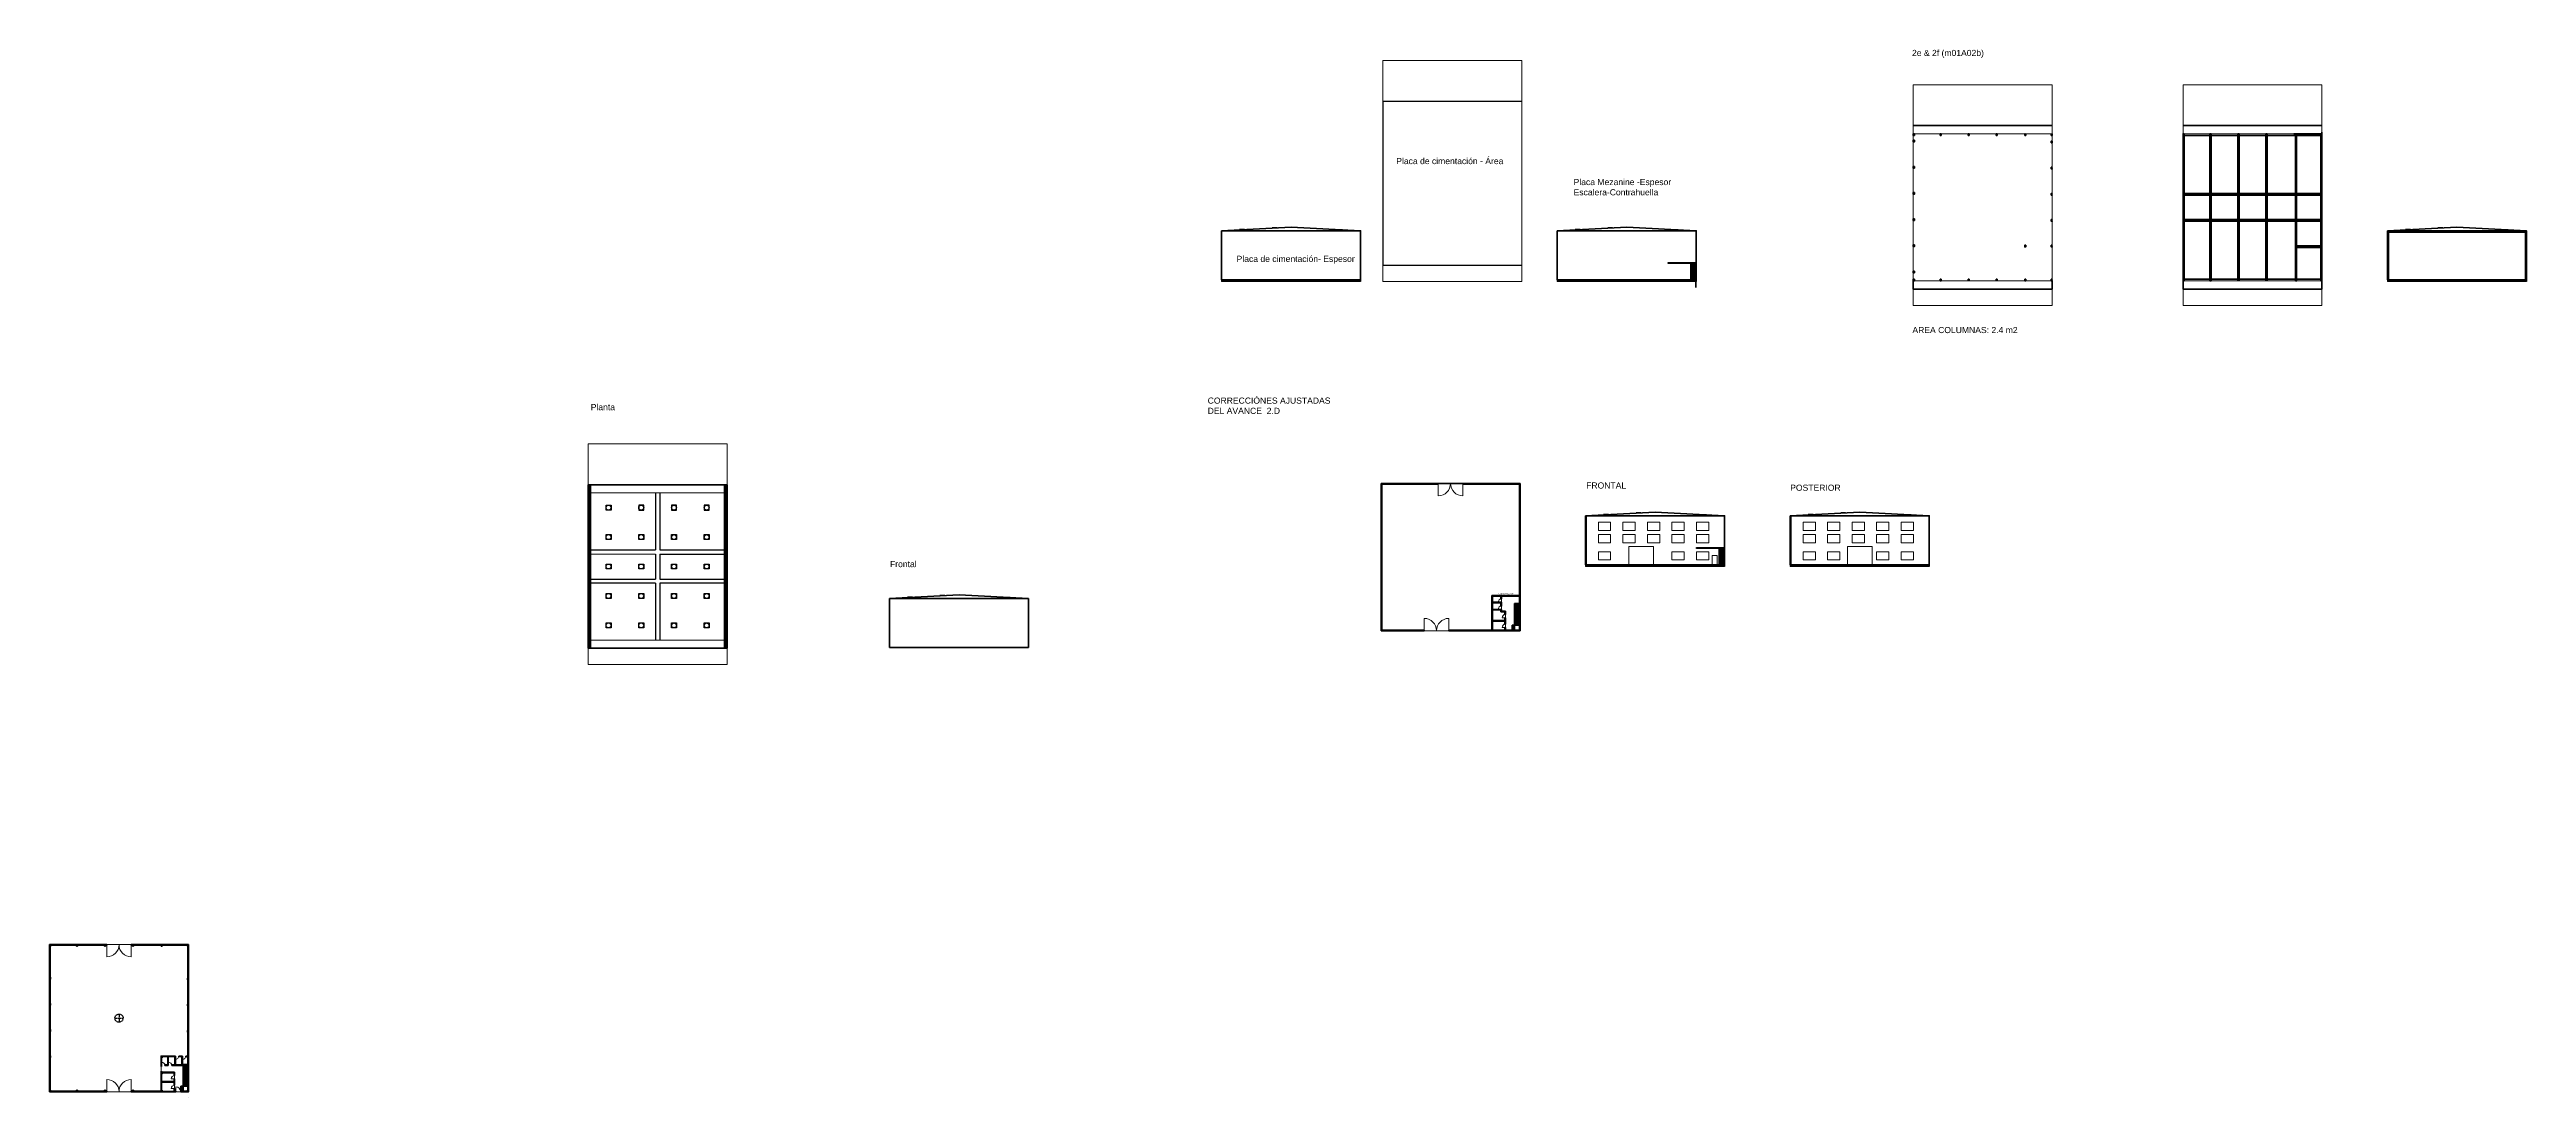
# Model space of a CAD drawing. Header units: metres. Extents: x -17 to 589, y -19 to 237.
import ezdxf

# ---------------------------------------------------------------- set-up
doc = ezdxf.new("R2010")
doc.units = ezdxf.units.M
doc.linetypes.add('HIDDEN2', pattern=[0.1875, 0.125, -0.0625])
for name, color, linetype in [('0 - Sketch', 2, 'HIDDEN2'), ('E-AUXL', 7, 'Continuous'), ('S-FNDN', 7, 'Continuous'), ('S-PLAT', 7, 'Continuous')]:
    doc.layers.add(name, color=color, linetype=linetype)
for name, color, linetype, lineweight in [('A-AREA', 7, 'Continuous', 5), ('A-DOOR', 251, 'Continuous', 18), ('A-FLOR', 252, 'Continuous', 35), ('A-FLOR-LEVL', 145, 'Continuous', 18), ('A-GLAZ', 2, 'Continuous', 18), ('A-ROOF', 226, 'Continuous', 53), ('A-WALL', 7, 'Continuous', 60), ('C-WALL', 7, 'Continuous', 60), ('S-BEAM', 1, 'Continuous', 50), ('S-COLS', 1, 'Continuous', 50), ('S-STRS', 4, 'Continuous', 40), ('S-WALL', 7, 'Continuous', 60)]:
    doc.layers.add(name, color=color, linetype=linetype, lineweight=lineweight)
doc.styles.get("Standard").update_dxf_attribs({"font": 'arial.ttf'})

msp = doc.modelspace()

# ---------------------------------------------------------------- texts
at = {"layer": 'A-DOOR', "insert": (337.15, 103.95), "char_height": 0.3, "attachment_point": 1}
msp.add_mtext_dynamic_manual_height_columns('\\pxqc;{\\C0;BAÑOS PRIVADOS}', width=4.1747, gutter_width=12.5, heights=[0], dxfattribs=at)
at = {"layer": 'A-FLOR'}
msp.add_text('Frontal', height=1.5, dxfattribs=at).set_placement((188.6, 110.32))
at = {"layer": 'A-GLAZ', "char_height": 1.5, "attachment_point": 1}
for s, width, insert in [('FRONTAL', 4.151, (358.9, 131.04)), ('POSTERIOR', 5.261, (408.81, 130.5))]:
    msp.add_mtext_dynamic_manual_height_columns(s, width=width, gutter_width=7.5, heights=[0], dxfattribs=dict(at, insert=insert))
at = {"layer": 'A-WALL', "char_height": 1.5, "attachment_point": 1}
for s, width, insert in [('2e & 2f (m01A02b)', 19.8164, (438.61, 236.85)), ('Placa Mezanine -Espesor\\PEscalera-Contrahuella', 28.013, (355.82, 205.27))]:
    msp.add_mtext_dynamic_manual_height_columns(s, width=width, gutter_width=7.5, heights=[0], dxfattribs=dict(at, insert=insert))
at = {"layer": 'E-AUXL', "char_height": 1.5, "attachment_point": 1}
for s, width, insert in [('CORRECCIÓNES AJUSTADAS DEL AVANCE  2.D', 31.5286, (266.31, 151.81)), ('\\pxt2;Planta', 4.3283, (115.39, 150.21))]:
    msp.add_mtext_dynamic_manual_height_columns(s, width=width, gutter_width=7.5, heights=[0], dxfattribs=dict(at, insert=insert))
at = {"layer": 'S-BEAM', "insert": (438.71, 169.07), "char_height": 1.5, "attachment_point": 1}
msp.add_mtext_dynamic_manual_height_columns('AREA COLUMNAS: 2.4 m2', width=27.9063, gutter_width=7.5, heights=[0], dxfattribs=at)
at = {"layer": 'S-FNDN', "char_height": 1.5, "attachment_point": 1}
for s, width, heights, insert in [('Placa de cimentación - Área', 27.5354, [0], (312.44, 210.4)), ('\\pxtc11;Placa de cimentación- Espesor', 30.1861, [1.92], (273.39, 186.48))]:
    msp.add_mtext_dynamic_manual_height_columns(s, width=width, gutter_width=7.5, heights=heights, dxfattribs=dict(at, insert=insert))

# ---------------------------------------------------------------- linework, layer by layer
for p, q in [((385.84, 180.62), (385.84, 184.61)), ((392.77, 110.9), (392.77, 114.89)), ((442.84, 110.9), (442.84, 114.89))]:
    msp.add_line(p, q)
at = {"layer": '0 - Sketch'}
for p, q in [((-1, 0), (1, 0)), ((0, 1), (0, -1))]:
    msp.add_line(p, q, dxfattribs=at)
msp.add_circle((0, 0), 1, dxfattribs=at)
at = {"layer": 'A-AREA'}
for p, q in [((343.13, 234.22), (309.13, 234.22)), ((309.13, 234.22), (309.13, 222.22)), ((343.13, 180.22), (343.13, 234.22)), ((343.13, 234.22), (343.13, 222.22)), ((472.93, 228.34), (438.93, 228.34)), ((438.93, 228.34), (438.93, 216.34)), ((438.93, 180.34), (438.93, 228.34)), ((472.93, 174.34), (472.93, 228.34)), ((472.93, 228.34), (472.93, 216.34)), ((504.9, 180.34), (504.9, 228.34)), ((538.9, 228.34), (504.9, 228.34)), ((504.9, 228.34), (504.9, 216.34)), ((538.9, 174.34), (538.9, 228.34)), ((538.9, 228.34), (538.9, 216.34)), ((472.93, 216.34), (438.93, 216.34)), ((538.9, 216.34), (504.9, 216.34)), ((309.13, 184.22), (309.13, 180.22)), ((343.13, 180.22), (343.13, 186.22)), ((309.13, 180.22), (343.13, 180.22)), ((472.93, 180.34), (438.93, 180.34)), ((438.93, 174.34), (438.93, 178.34)), ((472.93, 180.34), (472.92, 178.34)), ((472.93, 174.34), (472.93, 180.34)), ((538.9, 180.34), (504.9, 180.34)), ((504.9, 174.34), (504.9, 178.34)), ((538.9, 180.34), (538.89, 178.34)), ((538.9, 174.34), (538.9, 180.34)), ((438.93, 174.34), (472.93, 174.34)), ((504.9, 174.34), (538.9, 174.34)), ((114.74, 86.47), (114.74, 140.47)), ((148.74, 140.47), (114.74, 140.47)), ((114.74, 140.47), (114.74, 128.47)), ((148.74, 86.47), (148.74, 140.47)), ((148.74, 140.47), (148.74, 128.47)), ((148.74, 128.47), (114.74, 128.47)), ((148.74, 92.47), (114.74, 92.47)), ((148.74, 86.47), (148.74, 92.47)), ((114.74, 86.47), (148.74, 86.47))]:
    msp.add_line(p, q, dxfattribs=at)
at = {"layer": 'A-DOOR'}
for p, q in [((322.73, 130.78), (328.73, 130.78)), ((328.73, 130.78), (322.73, 130.78)), ((322.73, 130.78), (322.73, 127.78)), ((328.73, 130.78), (328.73, 127.78)), ((369.33, 110.9), (369.33, 115.4)), ((369.33, 115.4), (375.33, 115.4)), ((375.33, 115.4), (375.33, 113.9)), ((422.84, 110.9), (422.84, 115.4)), ((422.84, 115.4), (428.84, 115.4)), ((428.84, 115.4), (428.84, 113.9)), ((369.33, 110.9), (369.33, 113.9)), ((369.33, 110.9), (375.33, 110.9)), ((375.33, 110.9), (375.33, 113.9)), ((375.33, 110.9), (378.77, 110.9)), ((389.72, 110.9), (389.72, 113.2)), ((389.72, 113.2), (390.92, 113.2)), ((389.72, 110.9), (390.92, 110.9)), ((390.92, 113.2), (390.92, 110.9)), ((419.4, 110.9), (425.4, 110.9)), ((422.84, 110.9), (422.84, 113.9)), ((422.84, 110.9), (428.84, 110.9)), ((425.4, 110.9), (428.84, 110.9)), ((428.84, 110.9), (428.84, 113.9)), ((439.78, 110.9), (440.98, 110.9)), ((338.18, 103.36), (338.18, 103.36)), ((338.18, 103.21), (338.18, 102.53)), ((319.29, 94.78), (319.29, 97.78)), ((319.29, 94.78), (319.29, 97.78)), ((325.29, 94.78), (325.29, 97.78)), ((336.01, 99.78), (336.01, 99.53)), ((336.01, 99.78), (336.01, 99.53)), ((338.18, 102.53), (338.18, 101.72)), ((338.18, 100), (338.18, 100.85)), ((339.03, 97.96), (338.37, 97.96)), ((339.18, 98.77), (339.18, 97.96)), ((319.29, 94.78), (325.29, 94.78)), ((319.29, 94.78), (325.29, 94.78)), ((325.29, 94.78), (328.73, 94.78)), ((325.29, 94.78), (328.73, 94.78)), ((339.03, 95.59), (338.37, 95.59)), ((339.18, 96.4), (339.18, 95.59)), ((-3, 18), (3, 18)), ((3, 18), (-3, 18)), ((-3, 18), (-3, 15)), ((-3, 18), (3, 18)), ((3, 18), (-3, 18)), ((3, 18), (3, 15)), ((10.42, -11.6), (10.42, -11.85)), ((10.42, -11.6), (10.42, -11.85)), ((13.71, -11.6), (12.95, -11.6)), ((16.85, -11.6), (16.39, -11.6)), ((-3, -18), (-3, -15)), ((-3, -18), (3, -18)), ((3, -18), (-3, -18)), ((-3, -18), (3, -18)), ((3, -18), (-3, -18)), ((3, -18), (3, -15)), ((10.42, -13), (10.42, -13.25)), ((10.42, -13), (10.42, -13.25)), ((10.42, -13.25), (11.43, -13.25)), ((11.43, -13.25), (11.53, -13.25)), ((13.45, -14.82), (12.79, -14.82)), ((13.45, -17.19), (12.79, -17.19)), ((13.6, -14.01), (13.6, -14.82)), ((13.6, -16.38), (13.6, -17.19)), ((13.89, -17.85), (13.89, -16.8)), ((13.89, -18), (15.09, -18))]:
    msp.add_line(p, q, dxfattribs=at)
for centre, radius, start, end in [((322.73, 130.78), 3, 270, 0), ((328.73, 130.78), 3, 180, 270), ((319.29, 94.78), 3, 0, 90), ((325.29, 94.78), 3, 90, 180), ((338.18, 101.72), 0.81, 89.76137, 180.02993), ((338.18, 100), 0.81, 89.99904, 179.66783), ((339.18, 97.96), 0.81, 90, 180), ((339.18, 95.59), 0.81, 90, 180), ((-3, 18), 3, 270, 0), ((3, 18), 3, 180, 270), ((10.42, -11.6), 0.81, 359.99904, 89.66783), ((12.07, -11.59), 0.81, 359.76137, 90.02993), ((13.78, -9.27), 0.81, 270.33217, 0.00096), ((15.51, -9.27), 0.81, 269.97007, 0.23863), ((-3, -18), 3, 0, 90), ((3, -18), 3, 90, 180), ((13.6, -14.82), 0.81, 90, 180), ((13.6, -17.19), 0.81, 90, 180), ((13.89, -18), 1.2, 0, 90)]:
    msp.add_arc(centre, radius, start, end, dxfattribs=at)
at = {"layer": 'A-FLOR'}
msp.add_line((188.48, 90.65), (222.48, 90.65), dxfattribs=at)
for points in [[(269.73, 192.62), (269.73, 180.62), (303.73, 180.62), (303.73, 192.62)], [(351.84, 192.62), (351.84, 180.62), (385.84, 180.62), (385.84, 192.62)], [(554.92, 192.62), (554.92, 180.62), (588.92, 180.62), (588.92, 192.62)], [(358.77, 122.9), (358.77, 110.9), (392.77, 110.9), (392.77, 122.9)], [(408.84, 122.9), (408.84, 110.9), (442.84, 110.9), (442.84, 122.9)]]:
    msp.add_lwpolyline(points, close=True, dxfattribs=at)
at = {"layer": 'A-FLOR-LEVL'}
for p, q in [((335.85, 103.36), (335.85, 100.79)), ((335.85, 103.36), (342.58, 103.36)), ((335.85, 99.78), (335.85, 94.93)), ((10.27, -9.27), (13.78, -9.27)), ((10.27, -9.42), (10.27, -17.85)), ((14.6, -9.27), (15.5, -9.27)), ((16.32, -9.27), (17, -9.27))]:
    msp.add_line(p, q, dxfattribs=at)
at = {"layer": 'A-GLAZ'}
for p, q in [((311.85, 130.78), (311.85, 130.63)), ((314.85, 130.78), (311.85, 130.78)), ((311.85, 130.71), (314.85, 130.71)), ((311.85, 130.63), (314.85, 130.63)), ((314.85, 130.63), (314.85, 130.78)), ((317.85, 130.63), (317.85, 130.78)), ((317.85, 130.78), (320.85, 130.78)), ((317.85, 130.71), (320.85, 130.71)), ((320.85, 130.63), (317.85, 130.63)), ((320.85, 130.78), (320.85, 130.63)), ((332.85, 130.78), (329.85, 130.78)), ((329.85, 130.78), (329.85, 130.63)), ((329.85, 130.71), (332.85, 130.71)), ((329.85, 130.63), (332.85, 130.63)), ((332.85, 130.63), (332.85, 130.78)), ((335.85, 130.63), (335.85, 130.78)), ((335.85, 130.78), (338.85, 130.78)), ((335.85, 130.71), (338.85, 130.71)), ((338.85, 130.63), (335.85, 130.63)), ((338.85, 130.78), (338.85, 130.63)), ((367.95, 110.9), (369.33, 110.9)), ((418.02, 110.9), (419.4, 110.9)), ((311.93, 94.78), (311.93, 94.93)), ((311.93, 94.93), (314.93, 94.93)), ((311.93, 94.86), (314.93, 94.86)), ((311.93, 94.78), (314.93, 94.78)), ((312.91, 94.78), (315.91, 94.78)), ((312.91, 94.78), (315.91, 94.78)), ((314.93, 94.93), (314.93, 94.78)), ((317.91, 94.78), (319.29, 94.78)), ((317.91, 94.78), (319.29, 94.78)), ((332.83, 94.93), (329.83, 94.93)), ((329.83, 94.93), (329.83, 94.78)), ((329.83, 94.86), (332.83, 94.86)), ((329.83, 94.78), (332.83, 94.78)), ((330.19, 94.78), (332.19, 94.78)), ((330.19, 94.78), (332.19, 94.78)), ((332.83, 94.78), (332.83, 94.93)), ((333.06, 94.78), (335.06, 94.78)), ((333.06, 94.78), (335.06, 94.78)), ((335.83, 94.93), (335.83, 94.78)), ((335.83, 94.93), (338.83, 94.93)), ((335.83, 94.86), (338.83, 94.86)), ((335.83, 94.78), (338.83, 94.78)), ((338.83, 94.93), (338.83, 94.78)), ((-10.88, 18), (-13.88, 18)), ((-13.88, 18), (-13.88, 17.85)), ((-10.88, 17.93), (-13.88, 17.93)), ((-13.88, 17.85), (-10.88, 17.85)), ((-10.88, 17.85), (-10.88, 18)), ((-7.88, 17.85), (-7.88, 18)), ((-7.88, 18), (-4.88, 18)), ((-7.88, 17.93), (-4.88, 17.93)), ((-4.88, 17.85), (-7.88, 17.85)), ((-4.88, 18), (-4.88, 17.85)), ((7.12, 18), (4.12, 18)), ((4.12, 18), (4.12, 17.85)), ((4.12, 17.93), (7.12, 17.93)), ((4.12, 17.85), (7.12, 17.85)), ((7.12, 17.85), (7.12, 18)), ((13.53, 18), (10.53, 18)), ((10.53, 18), (10.53, 17.85)), ((10.53, 17.93), (13.53, 17.93)), ((10.53, 17.85), (13.53, 17.85)), ((13.53, 17.85), (13.53, 18)), ((-13.8, -18), (-13.8, -17.85)), ((-13.8, -17.85), (-10.8, -17.85)), ((-10.8, -17.92), (-13.8, -17.92)), ((-10.8, -18), (-13.8, -18)), ((-12.82, -18), (-9.82, -18)), ((-10.8, -17.85), (-10.8, -18)), ((-7.82, -18), (-6.44, -18)), ((7.1, -17.85), (4.1, -17.85)), ((4.1, -17.85), (4.1, -18)), ((4.1, -17.92), (7.1, -17.92)), ((4.1, -18), (7.1, -18)), ((4.46, -18), (6.46, -18)), ((7.1, -18), (7.1, -17.85)), ((7.33, -18), (9.33, -18)), ((13.45, -17.85), (10.52, -17.85)), ((10.52, -17.85), (10.52, -18)), ((10.52, -17.92), (13.45, -17.92)), ((10.52, -18), (13.45, -18)), ((10.88, -18), (12.88, -18)), ((13.45, -18), (13.45, -17.85))]:
    msp.add_line(p, q, dxfattribs=at)
for points in [[(361.89, 121.29), (364.89, 121.29), (364.89, 119.29), (361.89, 119.29), (361.89, 121.29)], [(367.89, 121.29), (370.89, 121.29), (370.89, 119.29), (367.89, 119.29), (367.89, 121.29)], [(373.89, 121.29), (376.89, 121.29), (376.89, 119.29), (373.89, 119.29), (373.89, 121.29)], [(379.89, 121.29), (382.89, 121.29), (382.89, 119.29), (379.89, 119.29), (379.89, 121.29)], [(385.89, 121.29), (388.89, 121.29), (388.89, 119.29), (385.89, 119.29), (385.89, 121.29)], [(411.96, 121.29), (414.96, 121.29), (414.96, 119.29), (411.96, 119.29), (411.96, 121.29)], [(417.96, 121.29), (420.96, 121.29), (420.96, 119.29), (417.96, 119.29), (417.96, 121.29)], [(423.96, 121.29), (426.96, 121.29), (426.96, 119.29), (423.96, 119.29), (423.96, 121.29)], [(429.96, 121.29), (432.96, 121.29), (432.96, 119.29), (429.96, 119.29), (429.96, 121.29)], [(435.96, 121.29), (438.96, 121.29), (438.96, 119.29), (435.96, 119.29), (435.96, 121.29)], [(361.89, 118.29), (364.89, 118.29), (364.89, 116.29), (361.89, 116.29), (361.89, 118.29)], [(367.89, 118.29), (370.89, 118.29), (370.89, 116.29), (367.89, 116.29), (367.89, 118.29)], [(373.89, 118.29), (376.89, 118.29), (376.89, 116.29), (373.89, 116.29), (373.89, 118.29)], [(379.89, 118.29), (382.89, 118.29), (382.89, 116.29), (379.89, 116.29), (379.89, 118.29)], [(385.89, 118.29), (388.89, 118.29), (388.89, 116.29), (385.89, 116.29), (385.89, 118.29)], [(411.96, 118.29), (414.96, 118.29), (414.96, 116.29), (411.96, 116.29), (411.96, 118.29)], [(417.96, 118.29), (420.96, 118.29), (420.96, 116.29), (417.96, 116.29), (417.96, 118.29)], [(423.96, 118.29), (426.96, 118.29), (426.96, 116.29), (423.96, 116.29), (423.96, 118.29)], [(429.96, 118.29), (432.96, 118.29), (432.96, 116.29), (429.96, 116.29), (429.96, 118.29)], [(435.96, 118.29), (438.96, 118.29), (438.96, 116.29), (435.96, 116.29), (435.96, 118.29)], [(361.89, 114.1), (364.89, 114.1), (364.89, 112.1), (361.89, 112.1), (361.89, 114.1)], [(379.89, 114.1), (382.89, 114.1), (382.89, 112.1), (379.89, 112.1), (379.89, 114.1)], [(385.89, 114.1), (388.89, 114.1), (388.89, 112.1), (385.89, 112.1), (385.89, 114.1)], [(411.96, 114.1), (414.96, 114.1), (414.96, 112.1), (411.96, 112.1), (411.96, 114.1)], [(417.96, 114.1), (420.96, 114.1), (420.96, 112.1), (417.96, 112.1), (417.96, 114.1)], [(429.96, 114.1), (432.96, 114.1), (432.96, 112.1), (429.96, 112.1), (429.96, 114.1)], [(435.96, 114.1), (438.96, 114.1), (438.96, 112.1), (435.96, 112.1), (435.96, 114.1)]]:
    msp.add_lwpolyline(points, dxfattribs=at)
at = {"layer": 'A-ROOF'}
for p, q in [((439.53, 218.34), (438.93, 218.34)), ((472.93, 218.34), (439.53, 218.34)), ((472.93, 218.34), (472.53, 218.34)), ((505.5, 218.34), (504.9, 218.34)), ((538.9, 218.34), (505.5, 218.34)), ((538.9, 218.34), (538.5, 218.34)), ((269.73, 192.62), (286.73, 193.52)), ((286.73, 193.52), (303.73, 192.62)), ((351.84, 192.62), (368.84, 193.52)), ((368.84, 193.52), (385.84, 192.62)), ((554.92, 192.62), (571.92, 193.52)), ((571.92, 193.52), (588.92, 192.62)), ((343.13, 186.22), (343.13, 186.22)), ((438.93, 178.34), (438.93, 178.34)), ((472.92, 178.34), (438.93, 178.34)), ((438.93, 178.34), (439.33, 178.34)), ((472.92, 178.34), (472.52, 178.34)), ((472.93, 180.34), (472.92, 178.34)), ((472.93, 180.34), (472.93, 180.34)), ((504.9, 178.34), (504.9, 178.34)), ((538.89, 178.34), (504.9, 178.34)), ((504.9, 178.34), (505.3, 178.34)), ((538.89, 178.34), (538.49, 178.34)), ((538.9, 180.34), (538.89, 178.34)), ((538.9, 180.34), (538.9, 180.34)), ((114.74, 128.47), (114.74, 130.47)), ((148.74, 130.47), (114.74, 130.47)), ((114.74, 130.47), (115.14, 130.47)), ((114.74, 90.47), (114.74, 128.47)), ((115.14, 90.47), (115.14, 130.47)), ((148.14, 130.47), (148.14, 130.27)), ((148.74, 130.47), (148.34, 130.47)), ((148.34, 130.27), (148.34, 130.47)), ((148.34, 90.47), (148.34, 130.27)), ((148.74, 128.47), (148.74, 130.47)), ((148.74, 92.47), (148.74, 128.47)), ((358.77, 122.9), (375.77, 123.79)), ((375.77, 123.79), (392.77, 122.9)), ((408.84, 122.9), (425.84, 123.79)), ((425.84, 123.79), (442.84, 122.9)), ((188.48, 102.65), (205.48, 103.55)), ((205.48, 103.55), (222.48, 102.65)), ((114.74, 92.47), (114.74, 90.47)), ((148.74, 92.47), (148.74, 92.47)), ((148.74, 92.47), (148.74, 90.47)), ((148.74, 90.47), (114.74, 90.47)), ((114.74, 90.47), (115.14, 90.47)), ((148.74, 90.47), (148.34, 90.47)), ((17, -18), (17, -18))]:
    msp.add_line(p, q, dxfattribs=at)
at = {"layer": 'A-WALL'}
for p, q in [((438.93, 180.34), (438.93, 178.34)), ((504.9, 180.34), (504.9, 178.34)), ((308.73, 94.78), (308.73, 130.78)), ((308.73, 130.78), (342.73, 130.78)), ((308.73, 130.78), (322.73, 130.78)), ((308.73, 94.78), (308.73, 130.78)), ((308.88, 130.63), (308.88, 94.93)), ((322.73, 130.63), (308.88, 130.63)), ((322.73, 130.63), (308.88, 130.63)), ((308.88, 130.63), (308.88, 94.93)), ((325.73, 130.63), (325.73, 130.63)), ((328.73, 130.78), (342.73, 130.78)), ((342.58, 130.63), (328.73, 130.63)), ((342.58, 130.63), (328.73, 130.63)), ((342.58, 103.36), (342.58, 130.63)), ((342.73, 103.36), (342.73, 130.78)), ((358.92, 111.05), (358.92, 122.9)), ((408.99, 111.05), (408.99, 122.9)), ((358.77, 110.9), (369.33, 110.9)), ((358.92, 111.05), (358.92, 110.9)), ((369.33, 111.05), (369.33, 110.9)), ((375.33, 111.05), (375.33, 111.05)), ((375.33, 111.05), (375.33, 110.9)), ((375.33, 110.9), (389.72, 110.9)), ((389.72, 110.9), (389.72, 111.05)), ((390.92, 111.05), (390.92, 110.9)), ((390.92, 110.9), (392.77, 110.9)), ((391.42, 111.05), (392.62, 111.05)), ((408.84, 110.9), (419.4, 110.9)), ((408.84, 110.9), (422.84, 110.9)), ((408.99, 111.05), (408.99, 110.9)), ((419.4, 110.9), (425.4, 110.9)), ((425.4, 110.9), (439.78, 110.9)), ((439.78, 110.9), (440.98, 110.9)), ((440.98, 110.9), (442.84, 110.9)), ((335.85, 103.36), (335.85, 101.04)), ((335.85, 101.04), (335.85, 103.36)), ((335.85, 103.36), (342.58, 103.36)), ((336.01, 103.21), (338.03, 103.21)), ((336.01, 101.79), (336.01, 103.21)), ((336.01, 101.72), (336.01, 103.21)), ((336.31, 103.21), (338.03, 103.21)), ((338.03, 103.21), (338.03, 102.53)), ((338.18, 103.36), (338.18, 103.36)), ((338.18, 103.21), (339.44, 103.21)), ((338.18, 103.21), (338.18, 102.53)), ((338.18, 103.21), (342.58, 103.21)), ((342.58, 103.36), (339.29, 103.36)), ((341.32, 103.36), (341.32, 103.36)), ((342.58, 101.18), (342.58, 103.21)), ((342.58, 103.21), (342.58, 101.18)), ((342.73, 101.04), (342.73, 103.36)), ((188.48, 102.65), (188.48, 90.65)), ((222.48, 102.65), (222.48, 90.65)), ((335.85, 101.04), (335.85, 100.79)), ((335.85, 100.79), (335.85, 99.78)), ((335.85, 99.78), (335.85, 99.53)), ((335.85, 99.53), (335.85, 97.21)), ((335.85, 97.36), (335.85, 97.21)), ((335.85, 97.21), (335.85, 94.93)), ((336.01, 99.85), (336, 99.39)), ((336, 99.39), (336, 97.28)), ((336, 99.39), (336, 99.14)), ((339.03, 97.28), (336, 97.28)), ((336, 97.13), (339.03, 97.13)), ((336, 97.05), (336, 97.13)), ((336, 97.05), (336, 94.93)), ((336.01, 101.72), (338.18, 101.72)), ((336.01, 100), (336.01, 101.57)), ((338.03, 101.57), (336.01, 101.57)), ((336.01, 100.08), (336.01, 101.49)), ((338.18, 100), (336.01, 100)), ((336.01, 99.85), (338.03, 99.85)), ((336.01, 99.78), (336.01, 99.53)), ((336.01, 99.53), (336.01, 99.78)), ((338.18, 102.53), (338.03, 102.53)), ((338.03, 100.8), (338.03, 101.57)), ((338.03, 101.49), (338.03, 100.91)), ((338.18, 100.8), (338.03, 100.8)), ((338.03, 99.39), (338.03, 99.85)), ((338.18, 99.39), (338.03, 99.39)), ((338.18, 101.79), (338.18, 101.64)), ((338.18, 101.64), (338.18, 100.92)), ((338.18, 101.64), (338.18, 100.81)), ((338.18, 101.64), (338.18, 101.57)), ((338.18, 100), (338.18, 99.93)), ((338.18, 99.93), (338.18, 100)), ((338.18, 99.93), (338.18, 99.53)), ((338.18, 99.53), (339.03, 99.53)), ((339.03, 99.39), (338.18, 99.39)), ((339.03, 99.53), (339.18, 99.53)), ((339.03, 99.39), (339.03, 98.77)), ((339.03, 99.39), (339.03, 98.77)), ((339.18, 98.77), (339.03, 98.77)), ((339.03, 97.96), (339.03, 97.36)), ((339.18, 97.96), (339.03, 97.96)), ((339.03, 97.28), (339.03, 97.36)), ((339.03, 97.13), (339.03, 97.05)), ((339.03, 97.05), (339.03, 97.13)), ((339.03, 96.4), (339.03, 97.05)), ((339.18, 99.53), (339.18, 98.77)), ((339.18, 99.53), (339.18, 98.77)), ((339.18, 97.96), (339.18, 97.2)), ((339.18, 97.2), (339.18, 97.28)), ((339.18, 97.2), (339.18, 96.4)), ((339.18, 97.2), (339.18, 96.4)), ((339.18, 97.2), (339.18, 96.45)), ((342.58, 101.04), (342.58, 94.93)), ((342.73, 101.04), (342.73, 94.78)), ((308.73, 94.78), (319.29, 94.78)), ((308.73, 94.78), (319.29, 94.78)), ((308.88, 94.93), (319.29, 94.93)), ((308.88, 94.93), (319.29, 94.93)), ((319.29, 94.93), (319.29, 94.78)), ((319.29, 94.93), (319.29, 94.78)), ((335.85, 94.93), (325.29, 94.93)), ((335.85, 94.93), (325.29, 94.93)), ((325.29, 94.93), (325.29, 94.93)), ((325.29, 94.93), (325.29, 94.78)), ((335.85, 94.93), (325.29, 94.93)), ((335.85, 94.93), (325.29, 94.93)), ((325.29, 94.78), (339.68, 94.78)), ((325.29, 94.78), (339.68, 94.78)), ((335.85, 94.78), (339.18, 94.78)), ((335.85, 94.78), (339.18, 94.78)), ((336, 94.93), (339.03, 94.93)), ((339.03, 96.4), (339.18, 96.4)), ((339.03, 94.93), (339.03, 95.59)), ((339.18, 95.59), (339.03, 95.59)), ((339.18, 94.78), (339.03, 94.78)), ((339.18, 95.59), (339.18, 94.93)), ((339.18, 94.93), (339.68, 94.93)), ((339.18, 94.93), (339.68, 94.93)), ((339.68, 94.93), (340.88, 94.93)), ((340.88, 94.78), (339.68, 94.78)), ((340.88, 94.93), (342.58, 94.93)), ((340.88, 94.78), (342.73, 94.78)), ((-17, -18), (-17, 18)), ((-17, 18), (-3, 18)), ((-16.85, 17.6), (-16.85, 10)), ((-10.4, 17.85), (-16.75, 17.85)), ((-3.55, 17.85), (-10.15, 17.85)), ((-3.3, 18), (-3, 18)), ((-3, 17.85), (-3.3, 17.85)), ((3, 18), (17, 18)), ((3, 18), (3.3, 18)), ((3.3, 17.85), (3, 17.85)), ((10.28, 17.85), (3.55, 17.85)), ((16.75, 17.85), (10.53, 17.85)), ((16.85, 9.8), (16.85, 17.6)), ((17, -9.42), (17, 18)), ((-16.85, 9.6), (-16.85, 3.6)), ((16.85, 3.4), (16.85, 9.4)), ((-16.85, 3.2), (-16.85, -2.8)), ((16.85, -3), (16.85, 3)), ((-16.85, -3.2), (-16.85, -9.2)), ((16.85, -9.27), (16.85, -3.4)), ((-16.85, -9.6), (-16.85, -17.6)), ((10.27, -9.27), (10.27, -11.6)), ((10.27, -11.6), (10.27, -9.27)), ((10.27, -9.27), (13.78, -9.27)), ((10.27, -11.6), (10.27, -11.85)), ((10.27, -11.85), (10.42, -11.85)), ((10.42, -9.67), (10.42, -11.6)), ((10.42, -11.6), (10.42, -10.79)), ((10.42, -11.6), (10.42, -11.85)), ((10.42, -11.6), (10.42, -11.85)), ((10.52, -9.42), (11.84, -9.42)), ((11.23, -11.6), (11.23, -11.45)), ((11.23, -11.45), (11.84, -11.45)), ((11.99, -11.6), (11.23, -11.6)), ((11.84, -11.45), (11.26, -11.45)), ((11.99, -11.6), (11.27, -11.6)), ((12.06, -11.6), (11.99, -11.6)), ((12.06, -9.42), (13.63, -9.42)), ((12.88, -11.59), (12.88, -11.44)), ((13.63, -11.45), (12.88, -11.45)), ((13.71, -11.6), (12.88, -11.6)), ((13.71, -11.6), (13.56, -11.6)), ((13.78, -9.27), (13.71, -9.27)), ((13.71, -11.6), (13.78, -11.6)), ((13.78, -11.45), (13.78, -9.27)), ((13.78, -11.45), (15.35, -11.45)), ((15.5, -11.6), (13.78, -11.6)), ((14.6, -9.27), (15.5, -9.27)), ((15.5, -9.27), (14.6, -9.27)), ((14.6, -9.42), (14.6, -9.27)), ((14.6, -9.42), (15.35, -9.42)), ((16.85, -11.45), (15.5, -11.45)), ((16.85, -11.6), (15.5, -11.6)), ((17, -9.27), (16.32, -9.27)), ((16.32, -9.27), (17, -9.27)), ((16.32, -9.42), (16.32, -9.27)), ((16.32, -9.42), (16.75, -9.42)), ((16.85, -9.67), (16.85, -11.45)), ((16.85, -11.45), (16.85, -9.67)), ((16.85, -11.6), (16.85, -11.6)), ((16.85, -11.6), (16.85, -11.6)), ((16.85, -11.75), (16.85, -17.6)), ((17, -11.75), (17, -9.42)), ((17, -11.75), (17, -18)), ((-17, -18), (-3.55, -18)), ((-16.75, -17.85), (-10.4, -17.85)), ((-10.15, -17.85), (-3.55, -17.85)), ((-3.55, -17.85), (-3.55, -18)), ((-3, -17.85), (-3.3, -17.85)), ((-3.3, -18), (-3, -18)), ((3.3, -17.85), (3, -17.85)), ((3, -18), (3.3, -18)), ((10.27, -17.85), (3.55, -17.85)), ((10.27, -17.85), (3.55, -17.85)), ((3.55, -17.85), (3.55, -18)), ((3.55, -18), (13.89, -18)), ((10.12, -18), (13.45, -18)), ((10.42, -13), (10.27, -13)), ((10.27, -13), (10.27, -13.25)), ((10.27, -13.25), (10.27, -15.58)), ((10.27, -15.58), (10.27, -17.85)), ((10.42, -13.25), (10.42, -13)), ((10.42, -13), (10.42, -13.25)), ((10.42, -13.25), (10.99, -13.25)), ((11.43, -13.25), (10.42, -13.25)), ((10.42, -13.65), (10.42, -15.5)), ((10.42, -15.65), (10.42, -17.6)), ((10.52, -13.4), (11, -13.4)), ((10.52, -13.4), (11.43, -13.4)), ((10.52, -13.4), (11.03, -13.4)), ((10.99, -13.25), (10.84, -13.25)), ((11.03, -13.4), (10.98, -13.4)), ((11.03, -13.25), (10.99, -13.25)), ((11.43, -13.25), (11.53, -13.25)), ((11.53, -13.4), (11.43, -13.4)), ((11.53, -13.25), (12.34, -13.25)), ((12.34, -13.4), (11.53, -13.4)), ((13.45, -13.25), (12.34, -13.25)), ((12.34, -13.4), (13.45, -13.4)), ((13.45, -13.25), (13.6, -13.25)), ((13.45, -13.4), (13.45, -14.01)), ((13.45, -13.4), (13.45, -14.01)), ((13.6, -14.01), (13.45, -14.01)), ((13.6, -14.82), (13.45, -14.82)), ((13.45, -14.82), (13.45, -15.43)), ((13.45, -16.38), (13.45, -15.73)), ((13.45, -16.38), (13.6, -16.38)), ((13.45, -18), (13.45, -17.19)), ((13.6, -17.19), (13.45, -17.19)), ((13.6, -13.25), (13.6, -14.01)), ((13.6, -13.25), (13.6, -14.01)), ((13.6, -14.82), (13.6, -15.58)), ((13.6, -15.58), (13.6, -16.38)), ((13.6, -15.58), (13.6, -16.38)), ((13.6, -17.19), (13.6, -17.85)), ((13.6, -17.85), (13.89, -17.85)), ((13.6, -17.85), (13.89, -17.85)), ((13.89, -18), (13.89, -17.85)), ((15.09, -17.85), (15.09, -18)), ((15.09, -18), (17, -18)), ((15.15, -17.85), (16.75, -17.85))]:
    msp.add_line(p, q, dxfattribs=at)
at = {"layer": 'C-WALL'}
for p, q in [((322.73, 130.78), (322.73, 130.63)), ((328.73, 130.63), (328.73, 130.78)), ((-3, 18), (-3, 17.85)), ((-3, 18), (-3, 17.85)), ((3, 17.85), (3, 18)), ((3, 17.85), (3, 18)), ((-3, -18), (-3, -17.85)), ((-3, -18), (-3, -17.85)), ((3, -17.85), (3, -18)), ((3, -17.85), (3, -18))]:
    msp.add_line(p, q, dxfattribs=at)
at = {"layer": 'E-AUXL'}
for p, q in [((275.33, 192.92), (274.13, 192.92)), ((274.13, 192.92), (274.13, 192.86)), ((275.27, 192.92), (275.27, 192.92)), ((275.27, 192.62), (283.27, 192.62)), ((283.27, 193.33), (282.07, 193.33)), ((282.07, 193.33), (282.07, 193.27)), ((290.07, 193.34), (291.27, 193.34)), ((291.27, 193.34), (291.27, 193.28)), ((298.07, 192.92), (299.27, 192.92)), ((299.27, 192.92), (299.27, 192.86)), ((357.44, 192.92), (356.24, 192.92)), ((356.24, 192.92), (356.24, 192.86)), ((357.38, 192.92), (357.38, 192.92)), ((357.38, 192.62), (365.38, 192.62)), ((365.38, 193.33), (364.18, 193.33)), ((364.18, 193.33), (364.18, 193.27)), ((372.18, 193.34), (373.38, 193.34)), ((373.38, 193.34), (373.38, 193.28)), ((380.18, 192.92), (381.38, 192.92)), ((381.38, 192.92), (381.38, 192.86)), ((560.52, 192.92), (559.32, 192.92)), ((559.32, 192.92), (559.32, 192.86)), ((560.46, 192.92), (560.46, 192.92)), ((560.46, 192.62), (568.46, 192.62)), ((568.46, 193.33), (567.26, 193.33)), ((567.26, 193.33), (567.26, 193.27)), ((575.26, 193.34), (576.46, 193.34)), ((576.46, 193.34), (576.46, 193.28)), ((583.26, 192.92), (584.46, 192.92)), ((584.46, 192.92), (584.46, 192.86)), ((119.15, 125.47), (120.35, 125.47)), ((119.15, 124.27), (119.15, 125.47)), ((120.35, 124.27), (119.15, 124.27)), ((120.35, 125.47), (120.35, 124.27)), ((127.15, 125.47), (127.15, 124.27)), ((128.35, 125.47), (127.15, 125.47)), ((127.15, 124.27), (128.35, 124.27)), ((128.35, 124.27), (128.35, 125.47)), ((135.15, 125.47), (135.15, 124.27)), ((136.35, 125.47), (135.15, 125.47)), ((135.15, 125.47), (135.15, 124.27)), ((136.35, 125.47), (135.15, 125.47)), ((135.15, 124.27), (136.35, 124.27)), ((135.15, 124.27), (136.35, 124.27)), ((136.35, 124.27), (136.35, 125.47)), ((136.35, 124.27), (136.35, 125.47)), ((143.15, 125.47), (143.15, 124.27)), ((144.35, 125.47), (143.15, 125.47)), ((143.15, 125.47), (143.15, 124.27)), ((144.35, 125.47), (143.15, 125.47)), ((143.15, 124.27), (144.35, 124.27)), ((143.15, 124.27), (144.35, 124.27)), ((144.35, 124.27), (144.35, 125.47)), ((144.35, 124.27), (144.35, 125.47)), ((364.37, 123.19), (363.17, 123.19)), ((363.17, 123.19), (363.17, 123.13)), ((364.31, 123.19), (364.31, 123.19)), ((364.31, 122.9), (372.31, 122.9)), ((372.31, 123.61), (371.11, 123.61)), ((371.11, 123.61), (371.11, 123.55)), ((379.11, 123.62), (380.31, 123.62)), ((380.31, 123.62), (380.31, 123.55)), ((387.11, 123.2), (388.31, 123.2)), ((388.31, 123.2), (388.31, 123.13)), ((414.44, 123.19), (413.24, 123.19)), ((413.24, 123.19), (413.24, 123.13)), ((414.37, 123.19), (414.37, 123.19)), ((414.37, 122.9), (422.37, 122.9)), ((422.37, 123.61), (421.17, 123.61)), ((421.17, 123.61), (421.17, 123.55)), ((429.17, 123.62), (430.37, 123.62)), ((430.37, 123.62), (430.37, 123.55)), ((437.17, 123.2), (438.37, 123.2)), ((438.37, 123.2), (438.37, 123.13)), ((119.15, 118.27), (120.35, 118.27)), ((119.15, 117.07), (119.15, 118.27)), ((120.35, 117.07), (119.15, 117.07)), ((120.35, 118.27), (120.35, 117.07)), ((127.15, 118.27), (128.35, 118.27)), ((127.15, 117.07), (127.15, 118.27)), ((128.35, 117.07), (127.15, 117.07)), ((128.35, 118.27), (128.35, 117.07)), ((135.15, 118.27), (136.35, 118.27)), ((135.15, 117.07), (135.15, 118.27)), ((136.35, 117.07), (135.15, 117.07)), ((136.35, 118.27), (136.35, 117.07)), ((143.15, 118.27), (144.35, 118.27)), ((143.15, 117.07), (143.15, 118.27)), ((144.35, 117.07), (143.15, 117.07)), ((144.35, 118.27), (144.35, 117.07)), ((119.15, 111.07), (120.35, 111.07)), ((119.15, 109.87), (119.15, 111.07)), ((120.35, 109.87), (119.15, 109.87)), ((120.35, 111.07), (120.35, 109.87)), ((127.15, 111.07), (128.35, 111.07)), ((127.15, 109.87), (127.15, 111.07)), ((128.35, 109.87), (127.15, 109.87)), ((128.35, 111.07), (128.35, 109.87)), ((135.15, 111.07), (136.35, 111.07)), ((135.15, 109.87), (135.15, 111.07)), ((136.35, 109.87), (135.15, 109.87)), ((136.35, 111.07), (136.35, 109.87)), ((143.15, 111.07), (144.35, 111.07)), ((143.15, 109.87), (143.15, 111.07)), ((144.35, 109.87), (143.15, 109.87)), ((144.35, 111.07), (144.35, 109.87)), ((119.15, 103.87), (120.35, 103.87)), ((119.15, 102.67), (119.15, 103.87)), ((120.35, 103.87), (120.35, 102.67)), ((127.15, 103.87), (128.35, 103.87)), ((127.15, 102.67), (127.15, 103.87)), ((128.35, 103.87), (128.35, 102.67)), ((135.15, 103.87), (136.35, 103.87)), ((135.15, 102.67), (135.15, 103.87)), ((136.35, 103.87), (136.35, 102.67)), ((143.15, 103.87), (144.35, 103.87)), ((143.15, 102.67), (143.15, 103.87)), ((144.35, 103.87), (144.35, 102.67)), ((202.01, 103.36), (200.81, 103.36)), ((200.81, 103.36), (200.81, 103.3)), ((208.81, 103.37), (210.01, 103.37)), ((210.01, 103.37), (210.01, 103.31)), ((120.35, 102.67), (119.15, 102.67)), ((128.35, 102.67), (127.15, 102.67)), ((136.35, 102.67), (135.15, 102.67)), ((144.35, 102.67), (143.15, 102.67)), ((188.48, 102.65), (192.88, 102.65)), ((188.48, 102.65), (194.08, 102.65)), ((194.08, 102.95), (192.88, 102.95)), ((192.88, 102.95), (192.88, 102.89)), ((194.01, 102.95), (194.01, 102.94)), ((194.01, 102.65), (202.01, 102.65)), ((202.01, 102.65), (210.01, 102.65)), ((202.01, 102.65), (208.81, 102.65)), ((210.01, 102.65), (216.81, 102.65)), ((216.81, 102.95), (218.01, 102.95)), ((218.01, 102.95), (218.01, 102.89)), ((119.15, 96.67), (120.35, 96.67)), ((119.15, 95.47), (119.15, 96.67)), ((120.35, 95.47), (119.15, 95.47)), ((120.35, 96.67), (120.35, 95.47)), ((127.15, 96.67), (128.35, 96.67)), ((127.15, 95.47), (127.15, 96.67)), ((128.35, 95.47), (127.15, 95.47)), ((128.35, 96.67), (128.35, 95.47)), ((135.15, 96.67), (136.35, 96.67)), ((135.15, 95.47), (135.15, 96.67)), ((136.35, 95.47), (135.15, 95.47)), ((136.35, 96.67), (136.35, 95.47)), ((143.15, 96.67), (144.35, 96.67)), ((143.15, 95.47), (143.15, 96.67)), ((144.35, 95.47), (143.15, 95.47)), ((144.35, 96.67), (144.35, 95.47))]:
    msp.add_line(p, q, dxfattribs=at)
for points in [[(274.13, 192.62), (269.73, 192.62), (275.33, 192.62)], [(290.07, 192.62), (283.27, 192.62), (291.27, 192.62), (298.07, 192.62)], [(356.24, 192.62), (351.84, 192.62), (357.44, 192.62)], [(372.18, 192.62), (365.38, 192.62), (373.38, 192.62), (380.18, 192.62)], [(559.32, 192.62), (554.92, 192.62), (560.52, 192.62)], [(575.26, 192.62), (568.46, 192.62), (576.46, 192.62), (583.26, 192.62)], [(363.17, 122.9), (358.77, 122.9), (364.37, 122.9)], [(379.11, 122.9), (372.31, 122.9), (380.31, 122.9), (387.11, 122.9)], [(413.24, 122.9), (408.84, 122.9), (414.44, 122.9)], [(429.17, 122.9), (422.37, 122.9), (430.37, 122.9), (437.17, 122.9)]]:
    msp.add_lwpolyline(points, dxfattribs=at)
for centre in [(119.75, 124.87), (127.75, 124.87), (135.75, 124.87), (143.75, 124.87), (119.75, 117.67), (127.75, 117.67), (135.75, 117.67), (143.75, 117.67), (119.75, 110.47), (127.75, 110.47), (135.75, 110.47), (143.75, 110.47), (119.75, 103.27), (127.75, 103.27), (135.75, 103.27), (143.75, 103.27), (119.75, 96.07), (127.75, 96.07), (135.75, 96.07), (143.75, 96.07)]:
    msp.add_circle(centre, 0.6, dxfattribs=at)
at = {"layer": 'S-BEAM'}
for p, q in [((309.13, 224.22), (309.13, 224.22)), ((438.93, 218.34), (438.93, 218.34)), ((504.9, 218.34), (504.9, 218.34)), ((505.15, 216.34), (504.9, 216.34)), ((504.9, 216.34), (504.9, 180.34)), ((505.15, 215.94), (505.15, 216.34)), ((505.15, 215.94), (505.15, 180.34)), ((505.15, 215.94), (538.65, 215.94)), ((511.5, 180.74), (511.5, 216.34)), ((511.75, 215.94), (511.75, 180.74)), ((518.35, 180.74), (518.35, 216.34)), ((518.6, 215.94), (518.6, 180.74)), ((525.2, 180.74), (525.2, 216.34)), ((525.45, 215.94), (525.45, 180.74)), ((532.43, 215.94), (532.43, 216.34)), ((538.65, 215.94), (538.65, 216.34)), ((538.9, 216.34), (538.65, 216.34)), ((538.65, 180.34), (538.65, 215.94)), ((538.9, 180.34), (538.9, 216.34)), ((538.65, 201.34), (504.9, 201.34)), ((505.02, 201.74), (538.65, 201.74)), ((538.65, 201.74), (538.65, 201.34)), ((504.9, 195.34), (538.9, 195.34)), ((538.9, 194.94), (504.9, 194.94)), ((538.9, 195.34), (538.9, 194.94)), ((538.9, 188.54), (532.43, 188.54)), ((532.68, 188.94), (538.9, 188.94)), ((538.9, 188.94), (538.9, 188.54)), ((555.17, 192.22), (554.92, 192.22)), ((561.27, 192.22), (554.92, 192.22)), ((554.92, 192.22), (555.22, 192.22)), ((555.17, 192.22), (588.67, 192.22)), ((555.2, 192.62), (555.2, 192.64)), ((555.22, 192.22), (555.22, 192.62)), ((561.57, 192.62), (561.27, 192.62)), ((561.27, 192.62), (561.27, 192.22)), ((561.57, 192.22), (561.57, 192.62)), ((568.17, 192.22), (561.57, 192.22)), ((568.47, 192.62), (568.17, 192.62)), ((568.17, 192.62), (568.17, 192.22)), ((568.47, 192.22), (568.47, 192.62)), ((575.07, 192.22), (568.47, 192.22)), ((575.37, 192.62), (575.07, 192.62)), ((575.07, 192.62), (575.07, 192.62)), ((575.07, 192.62), (575.07, 192.22)), ((575.37, 192.22), (575.37, 192.62)), ((582.35, 192.22), (575.37, 192.22)), ((582.65, 192.62), (582.35, 192.62)), ((582.35, 192.62), (582.35, 192.22)), ((582.65, 192.22), (582.65, 192.62)), ((588.62, 192.22), (582.65, 192.22)), ((588.62, 192.22), (588.62, 192.62)), ((588.92, 192.22), (588.62, 192.22)), ((588.67, 192.22), (588.92, 192.22)), ((343.12, 184.82), (343.13, 184.82)), ((438.93, 178.34), (438.93, 178.34)), ((472.92, 178.94), (472.93, 178.94)), ((504.9, 180.34), (505.15, 180.34)), ((504.9, 178.34), (504.9, 178.34)), ((505.15, 180.34), (505.15, 180.74)), ((505.15, 180.34), (505.15, 180.74)), ((505.15, 180.74), (538.65, 180.74)), ((511.75, 180.74), (511.5, 180.74)), ((538.9, 180.34), (538.65, 180.34)), ((538.89, 178.94), (538.9, 178.94)), ((114.74, 130.47), (114.74, 129.87)), ((114.74, 130.47), (114.74, 130.47)), ((114.74, 130.47), (115.34, 130.47)), ((114.74, 129.87), (114.74, 90.47)), ((115.34, 130.47), (115.34, 129.87)), ((115.34, 90.77), (115.34, 130.17)), ((148.74, 130.47), (148.14, 130.47)), ((148.14, 130.47), (148.14, 129.87)), ((148.14, 129.87), (148.14, 90.47)), ((148.74, 130.47), (148.74, 129.87)), ((148.74, 129.87), (148.74, 90.47)), ((188.48, 102.65), (222.48, 102.65)), ((114.74, 90.47), (114.74, 91.07)), ((115.34, 90.47), (115.34, 91.07)), ((148.14, 90.47), (148.14, 91.07)), ((148.74, 90.47), (148.74, 91.07)), ((148.74, 91.07), (148.74, 91.07)), ((114.74, 90.47), (115.34, 90.47)), ((148.74, 90.47), (148.14, 90.47)), ((17, -19.4), (17, -19.4))]:
    msp.add_line(p, q, dxfattribs=at)
at = {"layer": 'S-COLS'}
for p, q in [((439.18, 216.34), (438.93, 216.34)), ((439.18, 216.34), (438.93, 216.34)), ((439.18, 214.74), (438.93, 214.74)), ((439.18, 214.74), (438.93, 214.74)), ((439.18, 215.94), (439.18, 216.34)), ((439.18, 214.34), (439.18, 214.74)), ((445.78, 216.34), (445.53, 216.34)), ((445.78, 216.34), (445.53, 215.94)), ((445.53, 216.34), (445.78, 215.94)), ((445.53, 216.34), (445.53, 215.94)), ((445.53, 215.94), (445.78, 215.94)), ((445.78, 215.94), (445.78, 216.34)), ((452.63, 216.34), (452.38, 216.34)), ((452.63, 216.34), (452.38, 215.94)), ((452.38, 216.34), (452.63, 215.94)), ((452.38, 216.34), (452.38, 215.94)), ((452.38, 215.94), (452.63, 215.94)), ((452.63, 215.94), (452.63, 216.34)), ((459.48, 216.34), (459.23, 216.34)), ((459.48, 216.34), (459.23, 215.94)), ((459.23, 216.34), (459.48, 215.94)), ((459.23, 216.34), (459.23, 215.94)), ((459.23, 215.94), (459.48, 215.94)), ((459.48, 215.94), (459.48, 216.34)), ((466.33, 216.34), (466.2, 216.34)), ((466.45, 216.34), (466.2, 215.94)), ((466.2, 216.34), (466.45, 215.94)), ((466.2, 216.34), (466.2, 215.94)), ((466.2, 215.94), (466.33, 215.94)), ((466.2, 215.94), (466.45, 215.94)), ((466.45, 215.94), (466.45, 216.34)), ((472.93, 216.34), (472.68, 215.94)), ((472.68, 216.34), (472.93, 215.94)), ((472.68, 216.34), (472.68, 215.94)), ((472.68, 215.94), (472.93, 215.94)), ((472.93, 214.54), (472.68, 214.54)), ((472.93, 214.54), (472.68, 214.54)), ((472.93, 215.94), (472.93, 216.34)), ((472.93, 214.14), (472.93, 214.54)), ((504.9, 216.34), (505.15, 216.34)), ((504.9, 215.94), (504.9, 216.34)), ((504.9, 216.34), (505.15, 216.34)), ((505.15, 214.54), (504.9, 214.54)), ((505.15, 214.54), (504.9, 214.54)), ((505.15, 215.94), (505.15, 216.34)), ((505.15, 214.14), (505.15, 214.54)), ((511.75, 216.34), (511.5, 216.34)), ((511.75, 216.34), (511.5, 215.94)), ((511.5, 216.34), (511.75, 215.94)), ((511.5, 216.34), (511.5, 215.94)), ((511.5, 215.94), (511.75, 215.94)), ((511.75, 215.94), (511.75, 216.34)), ((518.6, 216.34), (518.35, 216.34)), ((518.6, 216.34), (518.35, 215.94)), ((518.35, 216.34), (518.6, 215.94)), ((518.35, 216.34), (518.35, 215.94)), ((518.35, 215.94), (518.6, 215.94)), ((518.6, 215.94), (518.6, 216.34)), ((525.45, 216.34), (525.2, 216.34)), ((525.45, 216.34), (525.2, 215.94)), ((525.2, 216.34), (525.45, 215.94)), ((525.2, 216.34), (525.2, 215.94)), ((525.2, 215.94), (525.45, 215.94)), ((525.45, 215.94), (525.45, 216.34)), ((532.3, 216.34), (532.05, 216.34)), ((532.05, 215.94), (532.3, 215.94)), ((532.68, 216.34), (532.43, 215.94)), ((532.43, 216.34), (532.68, 215.94)), ((532.43, 216.34), (532.43, 215.94)), ((538.65, 216.34), (532.43, 216.34)), ((532.43, 216.34), (532.43, 180.34)), ((532.68, 215.94), (532.68, 216.34)), ((532.68, 215.94), (532.68, 180.34)), ((538.65, 216.34), (538.9, 216.34)), ((538.65, 215.94), (538.65, 216.34)), ((538.65, 216.34), (538.9, 216.34)), ((538.65, 216.34), (538.9, 216.34)), ((538.65, 215.94), (538.65, 216.34)), ((538.65, 216.34), (538.9, 216.34)), ((538.9, 214.54), (538.65, 214.54)), ((538.9, 214.54), (538.65, 214.54)), ((538.9, 216.34), (538.9, 216.74)), ((538.9, 216.34), (538.9, 216.74)), ((538.9, 214.14), (538.9, 214.54)), ((438.93, 208.34), (439.18, 208.34)), ((439.18, 208.34), (439.18, 207.94)), ((472.68, 208.14), (472.93, 208.14)), ((504.9, 208.14), (505.15, 208.14)), ((505.15, 208.14), (505.15, 207.74)), ((538.65, 208.14), (538.9, 208.14)), ((438.93, 201.94), (439.18, 201.94)), ((439.18, 201.94), (439.18, 201.54)), ((472.68, 201.74), (472.93, 201.74)), ((504.9, 201.74), (505.15, 201.74)), ((505.15, 201.74), (505.15, 201.34)), ((538.65, 201.74), (538.9, 201.74)), ((438.93, 195.54), (439.18, 195.54)), ((439.18, 195.54), (439.18, 195.14)), ((472.68, 195.34), (472.93, 195.34)), ((504.9, 195.34), (505.15, 195.34)), ((505.15, 195.34), (505.15, 194.94)), ((538.65, 195.34), (538.9, 195.34)), ((438.93, 189.14), (439.18, 189.14)), ((439.18, 189.14), (439.18, 188.74)), ((466.2, 189.07), (466.45, 189.07)), ((466.2, 188.67), (466.2, 189.07)), ((466.2, 189.07), (466.45, 189.07)), ((466.45, 188.67), (466.45, 189.07)), ((472.68, 189.07), (472.93, 189.07)), ((472.68, 188.68), (472.93, 188.67)), ((504.9, 188.94), (505.15, 188.94)), ((505.15, 188.94), (505.15, 188.54)), ((532.43, 188.94), (532.68, 188.94)), ((538.65, 188.94), (538.9, 188.94)), ((555.17, 180.62), (555.17, 192.22)), ((588.67, 180.62), (588.67, 192.22)), ((438.93, 182.74), (439.18, 182.74)), ((439.18, 182.74), (439.18, 182.34)), ((504.9, 182.54), (505.15, 182.54)), ((505.15, 182.54), (505.15, 182.14)), ((438.93, 180.74), (438.93, 180.34)), ((438.93, 180.34), (438.93, 180.74)), ((438.93, 180.74), (439.18, 180.74)), ((439.18, 180.74), (439.18, 180.34)), ((445.78, 180.74), (445.53, 180.74)), ((445.78, 180.74), (445.53, 180.34)), ((445.53, 180.74), (445.78, 180.34)), ((445.53, 180.74), (445.53, 180.34)), ((445.53, 180.34), (445.78, 180.34)), ((445.78, 180.34), (445.78, 180.74)), ((452.63, 180.74), (452.38, 180.74)), ((452.63, 180.74), (452.38, 180.34)), ((452.38, 180.74), (452.63, 180.34)), ((452.38, 180.74), (452.38, 180.34)), ((452.63, 180.34), (452.63, 180.74)), ((459.48, 180.74), (459.23, 180.74)), ((459.48, 180.74), (459.23, 180.34)), ((459.23, 180.74), (459.48, 180.34)), ((459.23, 180.74), (459.23, 180.34)), ((459.48, 180.34), (459.48, 180.74)), ((466.45, 180.74), (466.2, 180.74)), ((466.45, 180.74), (466.2, 180.34)), ((466.2, 180.74), (466.45, 180.34)), ((466.2, 180.74), (466.2, 180.34)), ((466.45, 180.34), (466.2, 180.34)), ((466.32, 180.34), (466.32, 180.74)), ((466.45, 180.34), (466.45, 180.74)), ((472.68, 180.74), (472.93, 180.74)), ((472.93, 180.34), (472.68, 180.34)), ((504.9, 180.74), (504.9, 180.34)), ((504.9, 180.74), (505.15, 180.74)), ((504.9, 180.34), (504.9, 180.74)), ((504.9, 180.74), (505.15, 180.74)), ((505.15, 180.34), (505.15, 180.74)), ((511.75, 180.74), (511.5, 180.74)), ((511.75, 180.74), (511.5, 180.34)), ((511.5, 180.74), (511.75, 180.34)), ((511.5, 180.74), (511.5, 180.34)), ((511.5, 180.34), (511.75, 180.34)), ((511.75, 180.34), (511.75, 180.74)), ((518.6, 180.74), (518.35, 180.74)), ((518.6, 180.74), (518.35, 180.34)), ((518.35, 180.74), (518.6, 180.34)), ((518.35, 180.74), (518.35, 180.34)), ((518.6, 180.34), (518.6, 180.74)), ((525.45, 180.74), (525.2, 180.74)), ((525.45, 180.74), (525.2, 180.34)), ((525.2, 180.74), (525.45, 180.34)), ((525.2, 180.74), (525.2, 180.34)), ((525.45, 180.34), (525.45, 180.74)), ((532.3, 180.74), (532.05, 180.74)), ((532.43, 180.74), (532.68, 180.74)), ((538.65, 180.74), (538.9, 180.74)), ((538.65, 180.34), (538.65, 180.74)), ((538.65, 180.74), (538.9, 180.74)), ((538.9, 180.34), (538.9, 180.74)), ((554.92, 180.62), (555.17, 180.62)), ((588.92, 180.62), (588.67, 180.62)), ((-16.75, 18), (-17, 18)), ((-16.75, 18), (-17, 18)), ((-16.75, 17.6), (-16.75, 18)), ((-10.15, 18), (-10.4, 18)), ((-10.15, 18), (-10.4, 17.6)), ((-10.4, 18), (-10.15, 17.6)), ((-10.4, 18), (-10.4, 17.6)), ((-10.4, 17.6), (-10.15, 17.6)), ((-10.15, 17.6), (-10.15, 18)), ((-3.3, 18), (-3.55, 18)), ((-3.3, 18), (-3.55, 17.6)), ((-3.55, 18), (-3.3, 17.6)), ((-3.55, 18), (-3.55, 17.6)), ((-3.55, 17.6), (-3.3, 17.6)), ((-3.3, 17.6), (-3.3, 18)), ((3.55, 18), (3.3, 18)), ((3.55, 18), (3.3, 17.6)), ((3.3, 18), (3.55, 17.6)), ((3.3, 18), (3.3, 17.6)), ((3.3, 17.6), (3.55, 17.6)), ((3.55, 17.6), (3.55, 18)), ((10.4, 18), (10.28, 18)), ((10.53, 18), (10.28, 17.6)), ((10.28, 18), (10.53, 17.6)), ((10.28, 18), (10.28, 17.6)), ((10.28, 17.6), (10.4, 17.6)), ((10.28, 17.6), (10.53, 17.6)), ((10.53, 17.6), (10.53, 18)), ((17, 18), (16.75, 17.6)), ((16.75, 18), (17, 17.6)), ((16.75, 18), (16.75, 17.6)), ((16.75, 17.6), (17, 17.6)), ((17, 17.6), (17, 18)), ((-17, 10), (-16.75, 10)), ((-16.75, 10), (-16.75, 9.6)), ((16.75, 9.8), (17, 9.8)), ((-17, 3.6), (-16.75, 3.6)), ((-16.75, 3.6), (-16.75, 3.2)), ((16.75, 3.4), (17, 3.4)), ((-17, -2.8), (-16.75, -2.8)), ((-16.75, -2.8), (-16.75, -3.2)), ((16.75, -3), (17, -3)), ((-17, -9.2), (-16.75, -9.2)), ((-16.75, -9.2), (-16.75, -9.6)), ((10.27, -9.27), (10.52, -9.27)), ((10.27, -9.67), (10.27, -9.27)), ((10.27, -9.27), (10.52, -9.27)), ((10.52, -9.67), (10.52, -9.27)), ((16.75, -9.27), (17, -9.27)), ((-17, -17.6), (-17, -18)), ((-17, -18), (-17, -17.6)), ((-17, -17.6), (-16.75, -17.6)), ((-16.75, -17.6), (-16.75, -18)), ((-10.15, -17.6), (-10.4, -17.6)), ((-10.15, -17.6), (-10.4, -18)), ((-10.4, -17.6), (-10.15, -18)), ((-10.4, -17.6), (-10.4, -18)), ((-10.4, -18), (-10.15, -18)), ((-10.15, -18), (-10.15, -17.6)), ((-3.3, -17.6), (-3.55, -17.6)), ((-3.3, -17.6), (-3.55, -18)), ((-3.55, -17.6), (-3.3, -18)), ((-3.55, -17.6), (-3.55, -18)), ((-3.3, -18), (-3.55, -18)), ((-3.3, -18), (-3.3, -17.6)), ((3.55, -17.6), (3.3, -17.6)), ((3.55, -17.6), (3.3, -18)), ((3.3, -17.6), (3.55, -18)), ((3.3, -17.6), (3.3, -18)), ((3.55, -18), (3.3, -18)), ((3.55, -18), (3.55, -17.6)), ((10.27, -13.25), (10.52, -13.25)), ((10.27, -13.65), (10.27, -13.25)), ((10.27, -13.25), (10.52, -13.25)), ((10.52, -17.6), (10.27, -17.6)), ((10.52, -17.6), (10.27, -18)), ((10.27, -17.6), (10.52, -18)), ((10.27, -17.6), (10.27, -18)), ((10.52, -18), (10.27, -18)), ((10.52, -13.65), (10.52, -13.25)), ((10.52, -18), (10.52, -17.6)), ((16.75, -17.6), (17, -17.6)), ((17, -18), (16.75, -18))]:
    msp.add_line(p, q, dxfattribs=at)
for points in [[(439.18, 215.94), (438.93, 215.94), (438.93, 216.34), (439.18, 215.94), (438.93, 215.94), (439.18, 216.34)], [(439.18, 214.34), (438.93, 214.34), (438.93, 214.74), (439.18, 214.34), (438.93, 214.34), (439.18, 214.74)], [(472.93, 214.14), (472.68, 214.14), (472.68, 214.54), (472.93, 214.14), (472.68, 214.14), (472.93, 214.54)], [(505.15, 215.94), (504.9, 215.94), (504.9, 216.34), (505.15, 215.94), (504.9, 215.94), (505.15, 216.34)], [(505.15, 214.14), (504.9, 214.14), (504.9, 214.54), (505.15, 214.14), (504.9, 214.14), (505.15, 214.54)], [(538.9, 215.94), (538.65, 215.94), (538.65, 216.34), (538.9, 215.94), (538.65, 215.94), (538.9, 216.34)], [(538.9, 215.94), (538.65, 215.94), (538.65, 216.34), (538.9, 215.94), (538.65, 215.94), (538.9, 216.34)], [(538.9, 214.14), (538.65, 214.14), (538.65, 214.54), (538.9, 214.14), (538.65, 214.14), (538.9, 214.54)], [(439.18, 207.94), (438.93, 207.94), (438.93, 208.34), (439.18, 207.94), (438.93, 207.94), (439.18, 208.34)], [(472.93, 207.74), (472.68, 207.74), (472.68, 208.14), (472.93, 207.74), (472.68, 207.74), (472.93, 208.14)], [(505.15, 207.74), (504.9, 207.74), (504.9, 208.14), (505.15, 207.74), (504.9, 207.74), (505.15, 208.14)], [(538.9, 207.74), (538.65, 207.74), (538.65, 208.14), (538.9, 207.74), (538.65, 207.74), (538.9, 208.14)], [(439.18, 201.54), (438.93, 201.54), (438.93, 201.94), (439.18, 201.54), (438.93, 201.54), (439.18, 201.94)], [(472.93, 201.34), (472.68, 201.34), (472.68, 201.74), (472.93, 201.34), (472.68, 201.34), (472.93, 201.74)], [(505.15, 201.34), (504.9, 201.34), (504.9, 201.74), (505.15, 201.34), (504.9, 201.34), (505.15, 201.74)], [(538.9, 201.34), (538.65, 201.34), (538.65, 201.74), (538.9, 201.34), (538.65, 201.34), (538.9, 201.74)], [(439.18, 195.14), (438.93, 195.14), (438.93, 195.54), (439.18, 195.14), (438.93, 195.14), (439.18, 195.54)], [(472.93, 194.94), (472.68, 194.94), (472.68, 195.34), (472.93, 194.94), (472.68, 194.94), (472.93, 195.34)], [(505.15, 194.94), (504.9, 194.94), (504.9, 195.34), (505.15, 194.94), (504.9, 194.94), (505.15, 195.34)], [(538.9, 194.94), (538.65, 194.94), (538.65, 195.34), (538.9, 194.94), (538.65, 194.94), (538.9, 195.34)], [(439.18, 188.74), (438.93, 188.74), (438.93, 189.14), (439.18, 188.74), (438.93, 188.74), (439.18, 189.14)], [(466.45, 188.67), (466.2, 188.67), (466.2, 189.07), (466.45, 188.67), (466.2, 188.67), (466.45, 189.07)], [(472.93, 188.67), (472.68, 188.67), (472.68, 189.07), (472.93, 188.67), (472.68, 188.67), (472.93, 189.07)], [(505.15, 188.54), (504.9, 188.54), (504.9, 188.94), (505.15, 188.54), (504.9, 188.54), (505.15, 188.94)], [(532.68, 188.54), (532.43, 188.54), (532.43, 188.94), (532.68, 188.54), (532.43, 188.54), (532.68, 188.94)], [(538.9, 188.54), (538.65, 188.54), (538.65, 188.94), (538.9, 188.54), (538.65, 188.54), (538.9, 188.94)], [(439.18, 182.34), (438.93, 182.34), (438.93, 182.74), (439.18, 182.34), (438.93, 182.34), (439.18, 182.74)], [(505.15, 182.14), (504.9, 182.14), (504.9, 182.54), (505.15, 182.14), (504.9, 182.14), (505.15, 182.54)], [(439.18, 180.34), (438.93, 180.34), (438.93, 180.74), (439.18, 180.34), (438.93, 180.34), (439.18, 180.74)], [(472.93, 180.34), (472.68, 180.34), (472.68, 180.74), (472.93, 180.34), (472.68, 180.34), (472.93, 180.74)], [(505.15, 180.34), (504.9, 180.34), (504.9, 180.74), (505.15, 180.34), (504.9, 180.34), (505.15, 180.74)], [(532.68, 180.34), (532.43, 180.34), (532.43, 180.74), (532.68, 180.34), (532.43, 180.34), (532.68, 180.74)], [(538.9, 180.34), (538.65, 180.34), (538.65, 180.74), (538.9, 180.34), (538.65, 180.34), (538.9, 180.74)], [(-16.75, 17.6), (-17, 17.6), (-17, 18), (-16.75, 17.6), (-17, 17.6), (-16.75, 18)], [(-16.75, 9.6), (-17, 9.6), (-17, 10), (-16.75, 9.6), (-17, 9.6), (-16.75, 10)], [(17, 9.4), (16.75, 9.4), (16.75, 9.8), (17, 9.4), (16.75, 9.4), (17, 9.8)], [(-16.75, 3.2), (-17, 3.2), (-17, 3.6), (-16.75, 3.2), (-17, 3.2), (-16.75, 3.6)], [(17, 3), (16.75, 3), (16.75, 3.4), (17, 3), (16.75, 3), (17, 3.4)], [(-16.75, -3.2), (-17, -3.2), (-17, -2.8), (-16.75, -3.2), (-17, -3.2), (-16.75, -2.8)], [(17, -3.4), (16.75, -3.4), (16.75, -3), (17, -3.4), (16.75, -3.4), (17, -3)], [(-16.75, -9.6), (-17, -9.6), (-17, -9.2), (-16.75, -9.6), (-17, -9.6), (-16.75, -9.2)], [(10.52, -9.67), (10.27, -9.67), (10.27, -9.27), (10.52, -9.67), (10.27, -9.67), (10.52, -9.27)], [(17, -9.67), (16.75, -9.67), (16.75, -9.27), (17, -9.67), (16.75, -9.67), (17, -9.27)], [(-16.75, -18), (-17, -18), (-17, -17.6), (-16.75, -18), (-17, -18), (-16.75, -17.6)], [(10.52, -13.65), (10.27, -13.65), (10.27, -13.25), (10.52, -13.65), (10.27, -13.65), (10.52, -13.25)], [(17, -18), (16.75, -18), (16.75, -17.6), (17, -18), (16.75, -18), (17, -17.6)]]:
    msp.add_lwpolyline(points, dxfattribs=at)
at = {"layer": 'S-FNDN'}
for p, q in [((343.13, 224.22), (309.13, 224.22)), ((309.13, 224.22), (309.13, 184.22)), ((309.13, 184.22), (343.05, 184.22)), ((343.05, 184.22), (343.13, 184.22)), ((269.73, 180.62), (269.73, 180.22)), ((303.73, 180.22), (269.73, 180.22)), ((303.73, 180.62), (303.73, 180.22)), ((351.84, 180.62), (351.84, 180.22)), ((385.84, 180.22), (351.84, 180.22)), ((385.84, 180.62), (385.84, 180.22)), ((554.92, 180.62), (554.92, 180.22)), ((588.92, 180.22), (554.92, 180.22)), ((588.92, 180.62), (588.92, 180.22)), ((358.77, 110.9), (358.77, 110.5)), ((392.77, 110.5), (358.77, 110.5)), ((392.77, 110.9), (392.77, 110.5)), ((408.84, 110.9), (408.84, 110.5)), ((442.84, 110.5), (408.84, 110.5)), ((442.84, 110.9), (442.84, 110.5))]:
    msp.add_line(p, q, dxfattribs=at)
for points in [[(269.73, 192.62), (269.73, 180.62), (303.73, 180.62), (303.73, 192.62)], [(351.84, 192.62), (351.84, 180.62), (385.84, 180.62), (385.84, 192.62)], [(554.92, 192.62), (554.92, 180.62), (588.92, 180.62), (588.92, 192.62)], [(358.77, 122.9), (358.77, 110.9), (392.77, 110.9), (392.77, 122.9)], [(408.84, 122.9), (408.84, 110.9), (442.84, 110.9), (442.84, 122.9)]]:
    msp.add_lwpolyline(points, dxfattribs=at)
at = {"layer": 'S-PLAT'}
for p, q in [((269.73, 192.62), (286.73, 193.52)), ((303.73, 192.62), (286.73, 193.52)), ((351.84, 192.62), (368.84, 193.52)), ((385.84, 192.62), (368.84, 193.52)), ((554.92, 192.62), (571.92, 193.52)), ((588.92, 192.62), (571.92, 193.52)), ((378.96, 184.61), (378.96, 184.81)), ((378.96, 184.81), (385.84, 184.81)), ((385.84, 184.61), (378.96, 184.61)), ((385.84, 184.81), (385.84, 184.61)), ((115.14, 130.47), (115.34, 130.47)), ((131.23, 128.47), (131.23, 114.58)), ((131.23, 128.47), (131.23, 114.58)), ((132.26, 128.47), (132.26, 114.58)), ((358.77, 122.9), (375.77, 123.79)), ((392.77, 122.9), (375.77, 123.79)), ((408.84, 122.9), (425.84, 123.79)), ((442.84, 122.9), (425.84, 123.79)), ((115.14, 114.58), (131.23, 114.58)), ((115.14, 113.56), (131.23, 113.52)), ((131.23, 113.52), (131.23, 107.39)), ((132.26, 114.58), (133.66, 114.58)), ((132.26, 113.51), (148.34, 113.47)), ((132.26, 113.51), (132.26, 107.39)), ((133.66, 114.58), (148.34, 114.58)), ((385.89, 114.89), (385.89, 115.09)), ((385.89, 115.09), (392.77, 115.09)), ((392.77, 114.89), (385.89, 114.89)), ((392.77, 115.09), (392.77, 114.89)), ((442.84, 115.09), (442.84, 114.89)), ((115.14, 107.39), (120.87, 107.39)), ((131.23, 106.37), (115.14, 106.37)), ((119.75, 107.39), (119.75, 107.39)), ((119.75, 107.39), (131.23, 107.39)), ((131.23, 106.37), (131.23, 92.47)), ((132.26, 107.39), (148.34, 107.39)), ((148.34, 106.37), (132.26, 106.37)), ((132.26, 106.37), (132.26, 92.47)), ((188.48, 102.65), (205.48, 103.55)), ((222.48, 102.65), (205.48, 103.55)), ((188.48, 102.65), (188.48, 90.65)), ((222.48, 90.65), (222.48, 102.65)), ((188.48, 90.65), (222.48, 90.65))]:
    msp.add_line(p, q, dxfattribs=at)
at = {"layer": 'S-STRS'}
for p, q in [((384.49, 180.62), (384.49, 184.61)), ((384.49, 184.61), (385.69, 184.61)), ((385.69, 184.42), (384.49, 184.42)), ((385.69, 184.23), (384.49, 184.23)), ((385.69, 184.04), (384.49, 184.04)), ((385.69, 183.85), (384.49, 183.85)), ((385.69, 183.66), (384.49, 183.66)), ((385.69, 183.47), (384.49, 183.47)), ((385.69, 183.28), (384.49, 183.28)), ((385.69, 183.09), (384.49, 183.09)), ((385.69, 182.9), (384.49, 182.9)), ((385.69, 182.71), (384.49, 182.71)), ((385.69, 182.52), (384.49, 182.52)), ((385.69, 182.33), (384.49, 182.33)), ((385.69, 182.14), (384.49, 182.14)), ((385.69, 181.95), (384.49, 181.95)), ((385.69, 184.61), (385.69, 184.42)), ((385.69, 184.42), (385.69, 184.23)), ((385.69, 184.23), (385.69, 184.04)), ((385.69, 184.04), (385.69, 183.85)), ((385.69, 183.85), (385.69, 183.66)), ((385.69, 183.66), (385.69, 183.47)), ((385.69, 183.47), (385.69, 183.28)), ((385.69, 183.28), (385.69, 183.09)), ((385.69, 183.09), (385.69, 182.9)), ((385.69, 182.9), (385.69, 182.9)), ((385.69, 182.9), (385.69, 182.71)), ((385.69, 182.71), (385.69, 182.52)), ((385.69, 182.52), (385.69, 182.33)), ((385.69, 182.33), (385.69, 182.14)), ((385.69, 182.14), (385.69, 181.95)), ((385.69, 181.95), (385.69, 181.76)), ((385.69, 181.76), (384.49, 181.76)), ((385.69, 181.57), (384.49, 181.57)), ((385.69, 181.38), (384.49, 181.38)), ((385.69, 181.19), (384.49, 181.19)), ((385.69, 181), (384.49, 181)), ((385.69, 180.81), (384.49, 180.81)), ((385.69, 180.81), (384.49, 180.81)), ((385.69, 180.62), (384.49, 180.62)), ((385.69, 181.76), (385.69, 181.57)), ((385.69, 181.57), (385.69, 181.38)), ((385.69, 181.38), (385.69, 181.19)), ((385.69, 181.19), (385.69, 181)), ((385.69, 181), (385.69, 181)), ((385.69, 181), (385.69, 180.81)), ((385.69, 180.62), (385.69, 180.81)), ((391.42, 110.9), (391.42, 114.89)), ((391.42, 114.89), (392.62, 114.89)), ((392.62, 114.7), (391.42, 114.7)), ((392.62, 114.51), (391.42, 114.51)), ((392.62, 114.32), (391.42, 114.32)), ((392.62, 114.13), (391.42, 114.13)), ((392.62, 113.94), (391.42, 113.94)), ((392.62, 113.75), (391.42, 113.75)), ((392.62, 113.56), (391.42, 113.56)), ((392.62, 113.37), (391.42, 113.37)), ((392.62, 113.18), (391.42, 113.18)), ((392.62, 112.99), (391.42, 112.99)), ((392.62, 112.8), (391.42, 112.8)), ((392.62, 112.61), (391.42, 112.61)), ((392.62, 112.42), (391.42, 112.42)), ((392.62, 112.23), (391.42, 112.23)), ((392.62, 112.04), (391.42, 112.04)), ((392.62, 111.85), (391.42, 111.85)), ((392.62, 111.66), (391.42, 111.66)), ((392.62, 111.47), (391.42, 111.47)), ((392.62, 111.28), (391.42, 111.28)), ((392.62, 111.09), (391.42, 111.09)), ((392.62, 111.09), (391.42, 111.09)), ((392.62, 110.9), (391.42, 110.9)), ((392.62, 114.89), (392.62, 114.7)), ((392.62, 114.7), (392.62, 114.51)), ((392.62, 114.51), (392.62, 114.32)), ((392.62, 114.32), (392.62, 114.13)), ((392.62, 114.13), (392.62, 113.94)), ((392.62, 113.94), (392.62, 113.75)), ((392.62, 113.75), (392.62, 113.56)), ((392.62, 113.56), (392.62, 113.37)), ((392.62, 113.37), (392.62, 113.18)), ((392.62, 113.18), (392.62, 113.18)), ((392.62, 113.18), (392.62, 112.99)), ((392.62, 112.99), (392.62, 112.8)), ((392.62, 112.8), (392.62, 112.61)), ((392.62, 112.61), (392.62, 112.42)), ((392.62, 112.42), (392.62, 112.23)), ((392.62, 112.23), (392.62, 112.04)), ((392.62, 112.04), (392.62, 111.85)), ((392.62, 111.85), (392.62, 111.66)), ((392.62, 111.66), (392.62, 111.47)), ((392.62, 111.47), (392.62, 111.28)), ((392.62, 111.28), (392.62, 111.28)), ((392.62, 111.28), (392.62, 111.09)), ((392.62, 110.9), (392.62, 111.09)), ((442.69, 110.9), (441.49, 110.9)), ((341.38, 101.45), (342.58, 101.45)), ((342.58, 101.45), (341.38, 101.45)), ((341.38, 96.13), (341.38, 101.45)), ((341.38, 101.17), (342.58, 101.17)), ((342.58, 101.17), (341.38, 101.17)), ((341.38, 100.89), (342.58, 100.89)), ((342.58, 100.89), (341.38, 100.89)), ((341.38, 100.61), (342.58, 100.61)), ((342.58, 100.61), (341.38, 100.61)), ((341.38, 100.33), (342.58, 100.33)), ((342.58, 100.33), (341.38, 100.33)), ((341.38, 100.05), (342.58, 100.05)), ((342.58, 100.05), (341.38, 100.05)), ((341.38, 99.77), (342.58, 99.77)), ((342.58, 99.77), (341.38, 99.77)), ((341.38, 99.49), (342.58, 99.49)), ((342.58, 99.49), (341.38, 99.49)), ((341.38, 99.21), (342.58, 99.21)), ((342.58, 99.21), (341.38, 99.21)), ((341.38, 98.93), (342.58, 98.93)), ((342.58, 98.93), (341.38, 98.93)), ((341.38, 98.65), (342.58, 98.65)), ((342.58, 98.65), (341.38, 98.65)), ((341.38, 98.37), (342.58, 98.37)), ((342.58, 98.37), (341.38, 98.37)), ((341.38, 98.09), (342.58, 98.09)), ((342.58, 98.09), (341.38, 98.09)), ((341.38, 97.81), (342.58, 97.81)), ((342.58, 97.81), (341.38, 97.81)), ((341.38, 97.53), (342.58, 97.53)), ((342.58, 97.53), (341.38, 97.53)), ((341.38, 97.25), (342.58, 97.25)), ((342.58, 97.25), (341.38, 97.25)), ((341.38, 96.97), (342.58, 96.97)), ((342.58, 96.97), (341.38, 96.97)), ((341.38, 96.13), (341.38, 96.96)), ((341.38, 96.13), (341.38, 96.96)), ((342.58, 96.13), (342.58, 102.01)), ((342.58, 95.3), (342.58, 101.18)), ((340.82, 94.93), (340.82, 96.13)), ((340.82, 96.13), (341.1, 96.13)), ((341.1, 94.93), (340.82, 94.93)), ((341.1, 94.93), (340.88, 94.93)), ((341.1, 96.13), (341.1, 94.93)), ((341.1, 96.13), (342.58, 96.13)), ((341.38, 96.69), (342.58, 96.69)), ((342.58, 96.69), (341.38, 96.69)), ((341.38, 96.41), (342.58, 96.41)), ((341.38, 96.13), (342.58, 96.13)), ((341.38, 94.93), (341.38, 96.13)), ((342.58, 94.93), (341.38, 94.93)), ((15.65, -11.33), (16.85, -11.33)), ((16.85, -11.33), (15.65, -11.33)), ((15.65, -16.65), (15.65, -11.33)), ((15.65, -11.61), (16.85, -11.61)), ((16.85, -11.61), (15.65, -11.61)), ((15.65, -11.89), (16.85, -11.89)), ((16.85, -11.89), (15.65, -11.89)), ((16.85, -11.45), (16.85, -10.77)), ((16.85, -16.65), (16.85, -11.33)), ((15.09, -17.85), (15.09, -16.65)), ((15.09, -16.65), (15.37, -16.65)), ((15.37, -17.85), (15.09, -17.85)), ((15.37, -17.85), (15.15, -17.85)), ((15.37, -16.65), (15.37, -17.85)), ((15.37, -16.65), (16.85, -16.65)), ((15.65, -12.17), (16.85, -12.17)), ((16.85, -12.17), (15.65, -12.17)), ((15.65, -12.45), (16.85, -12.45)), ((16.85, -12.45), (15.65, -12.45)), ((15.65, -12.73), (16.85, -12.73)), ((16.85, -12.73), (15.65, -12.73)), ((15.65, -13.01), (16.85, -13.01)), ((16.85, -13.01), (15.65, -13.01)), ((15.65, -13.29), (16.85, -13.29)), ((16.85, -13.29), (15.65, -13.29)), ((15.65, -13.57), (16.85, -13.57)), ((16.85, -13.57), (15.65, -13.57)), ((15.65, -13.85), (16.85, -13.85)), ((16.85, -13.85), (15.65, -13.85)), ((15.65, -14.13), (16.85, -14.13)), ((16.85, -14.13), (15.65, -14.13)), ((15.65, -14.41), (16.85, -14.41)), ((16.85, -14.41), (15.65, -14.41)), ((15.65, -14.69), (16.85, -14.69)), ((16.85, -14.69), (15.65, -14.69)), ((15.65, -14.97), (16.85, -14.97)), ((16.85, -14.97), (15.65, -14.97)), ((15.65, -15.25), (16.85, -15.25)), ((16.85, -15.25), (15.65, -15.25)), ((15.65, -15.53), (16.85, -15.53)), ((16.85, -15.53), (15.65, -15.53)), ((15.65, -15.81), (16.85, -15.81)), ((16.85, -15.81), (15.65, -15.81)), ((15.65, -16.65), (15.65, -15.82)), ((15.65, -16.65), (15.65, -15.82)), ((15.65, -16.09), (16.85, -16.09)), ((16.85, -16.09), (15.65, -16.09)), ((15.65, -16.37), (16.85, -16.37)), ((15.65, -16.65), (16.85, -16.65)), ((15.65, -17.85), (15.65, -16.65)), ((16.75, -17.85), (15.65, -17.85))]:
    msp.add_line(p, q, dxfattribs=at)
at = {"layer": 'S-WALL'}
for p, q in [((385.69, 180.62), (385.69, 184.61)), ((385.69, 184.61), (385.84, 184.61)), ((385.69, 178.72), (385.69, 182.71)), ((385.84, 184.61), (385.84, 180.62)), ((385.84, 180.62), (385.69, 180.62)), ((385.84, 180.62), (385.69, 180.62)), ((11.84, -9.42), (11.84, -9.42)), ((11.84, -9.42), (11.91, -9.42)), ((11.84, -11.45), (11.91, -11.45)), ((11.91, -9.42), (11.91, -11.45)), ((11.99, -11.6), (12.06, -11.6)), ((12.06, -11.6), (12.06, -9.42)), ((13.63, -9.42), (13.63, -11.45)), ((13.63, -11.6), (13.78, -11.6)), ((15.28, -9.42), (15.35, -9.42)), ((15.35, -9.42), (15.35, -11.45)), ((15.5, -11.45), (15.5, -9.27)), ((13.45, -15.5), (10.42, -15.5)), ((13.45, -15.65), (10.42, -15.65)), ((13.45, -15.5), (13.45, -14.83)), ((13.45, -15.5), (13.45, -14.83)), ((13.45, -15.5), (13.45, -14.83)), ((13.45, -15.43), (13.45, -15.5)), ((13.45, -15.65), (13.45, -16.28))]:
    msp.add_line(p, q, dxfattribs=at)

msp.set_redraw_order([(e.dxf.handle, doc.entitydb.next_handle()) for e in msp.query("TEXT MTEXT ATTDEF DIMENSION ARC_DIMENSION")])  # texts and dimensions are drawn at this point

doc.saveas('drawing.dxf')
